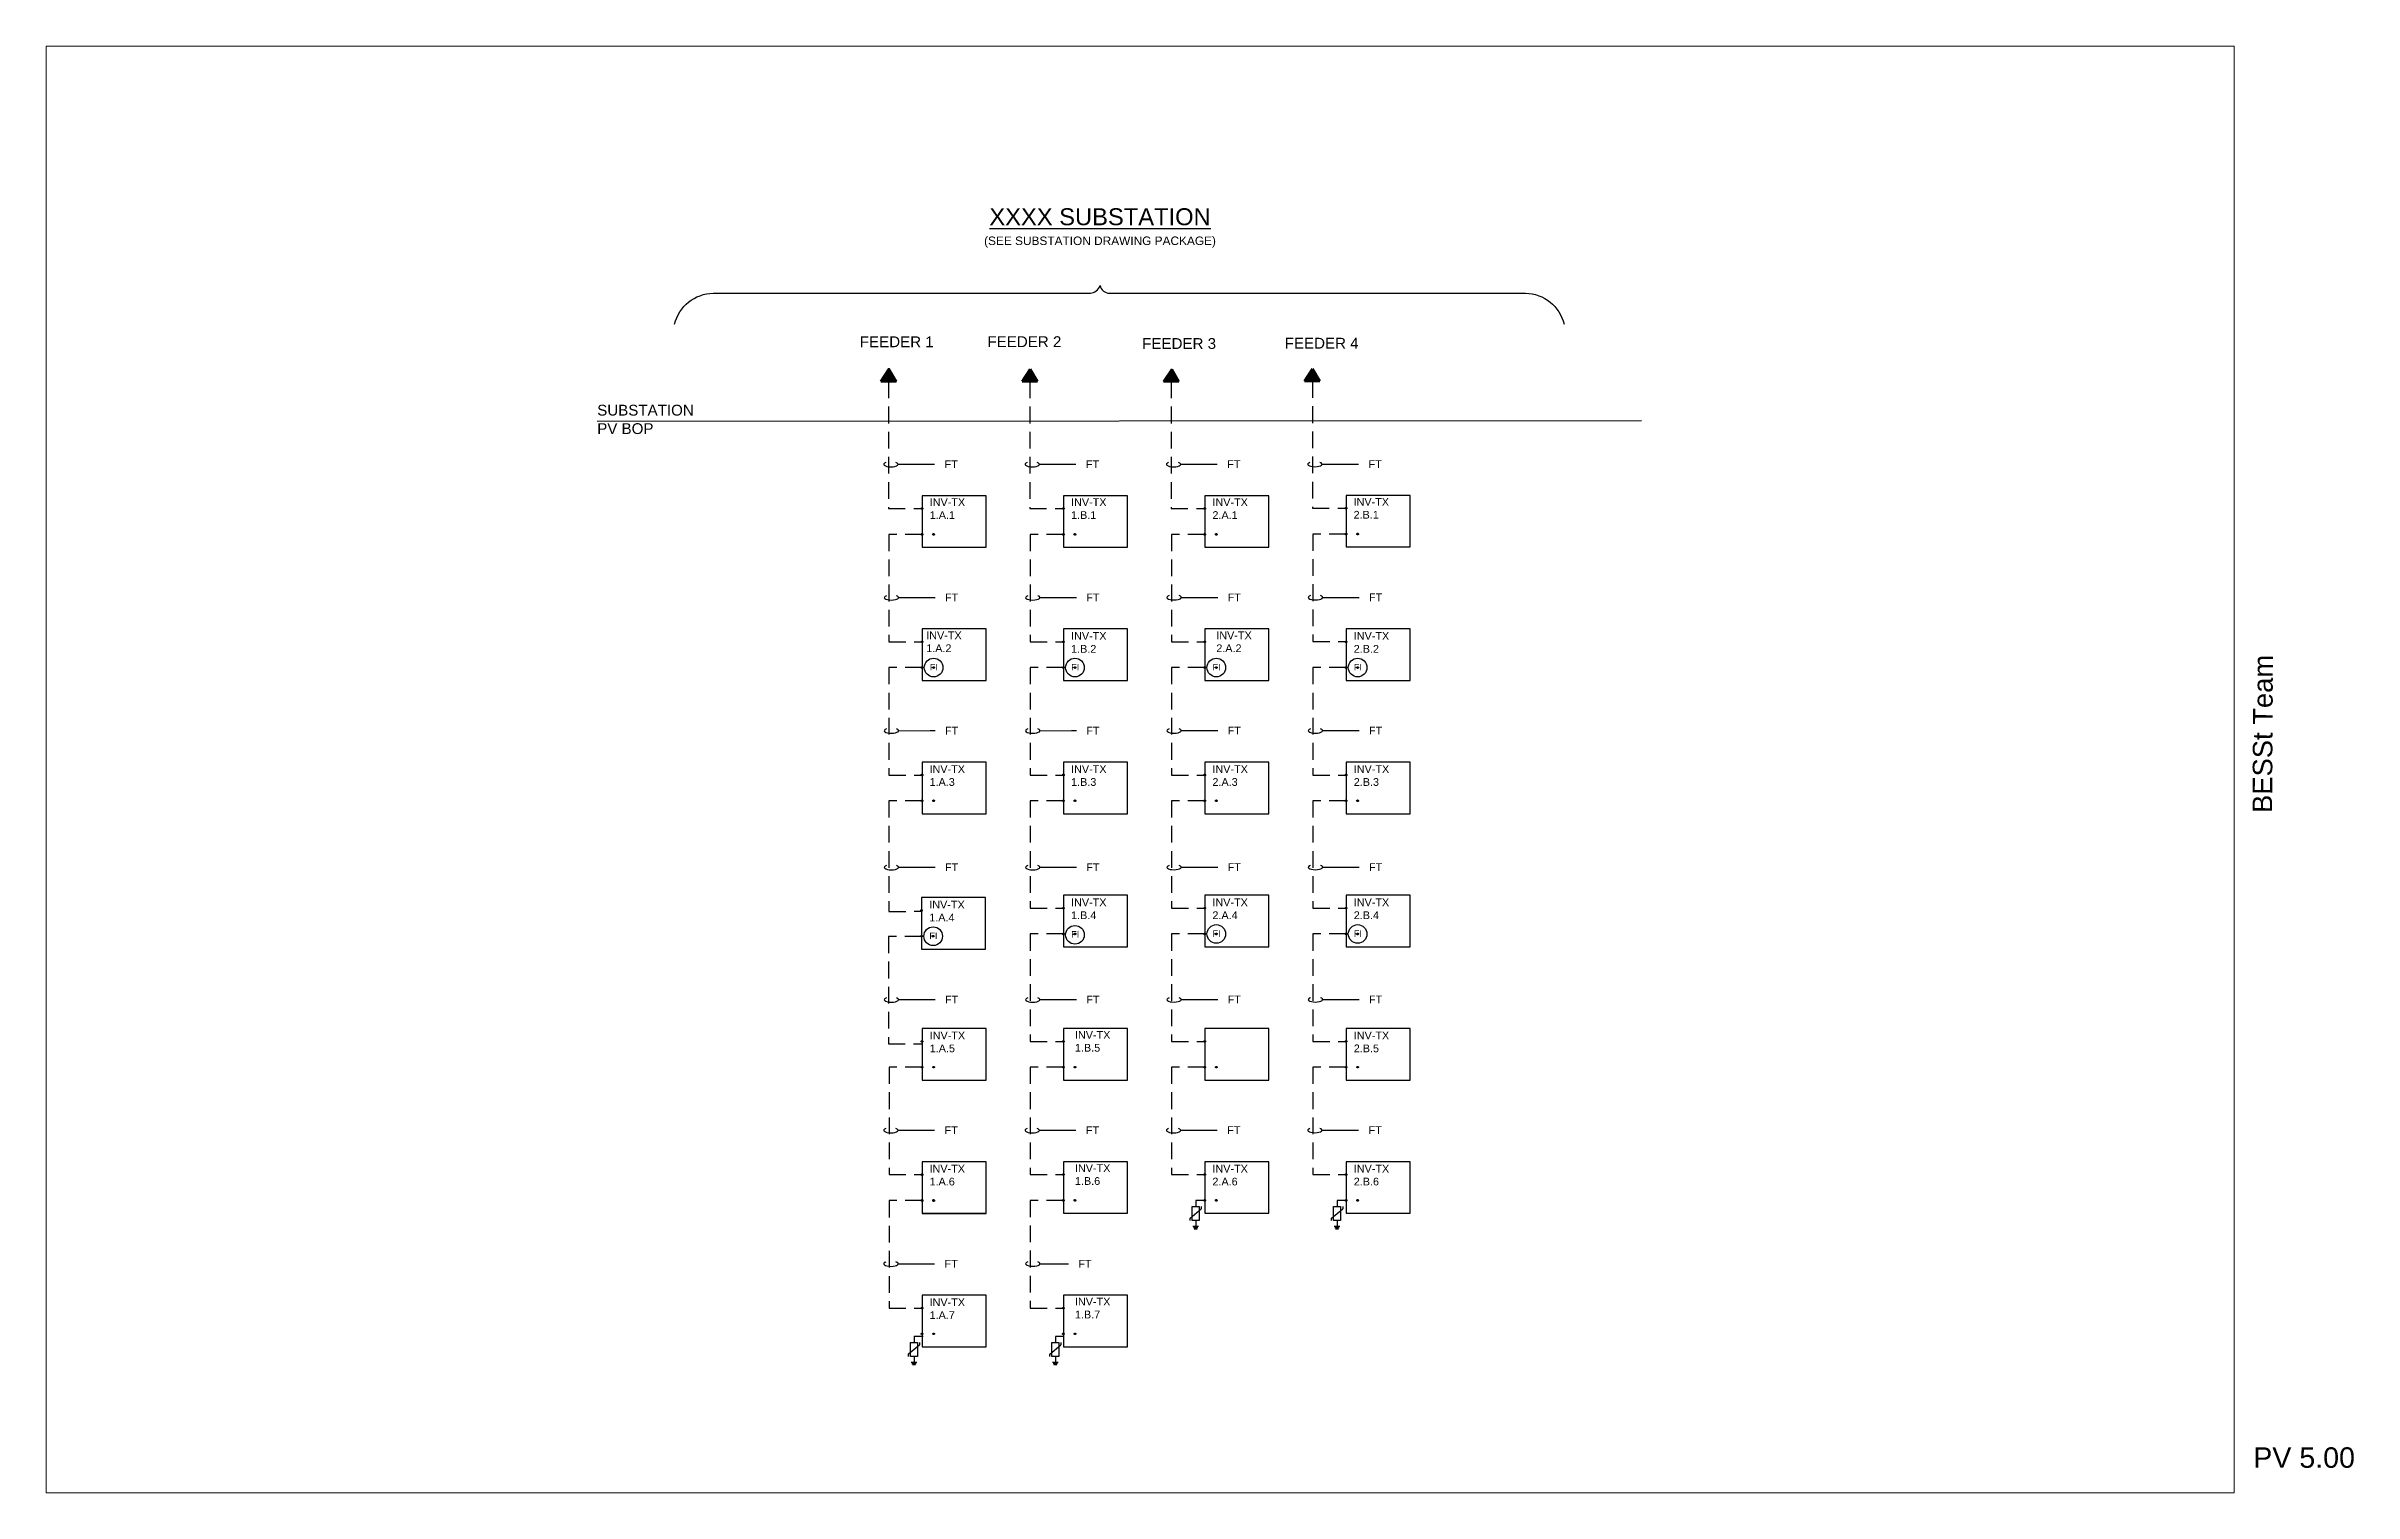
# Paper-space layout 'Layout1' of a CAD drawing. Extents: x -11 to 21.1, y -5.7 to 14.4.
# The model-space entities are those that its viewports show. They can reach past a viewport. Long polylines and large blocks are cut down to what shows.
import ezdxf
from ezdxf import colors
from ezdxf.entities.mleader import LeaderData, LeaderLine
from ezdxf.math import Vec2, Vec3

# ---------------------------------------------------------------- set-up
doc = ezdxf.new("R2010")
doc.units = 0
doc.header["$MEASUREMENT"] = 0
for name, pattern in [('DASHED2', [0.375, 0.25, -0.125]), ('HIDDEN', [0.375, 0.25, -0.125]), ('PHANTOM2', [1.25, 0.625, -0.125, 0.125, -0.125, 0.125, -0.125])]:
    doc.linetypes.add(name, pattern=pattern)
for name, color, linetype in [('E-1LIN', 4, 'Continuous'), ('E-1LIN-EQPM-ENCL', 7, 'PHANTOM2'), ('E-TXT', 7, 'Continuous'), ('G-ANNO-TEXT', 1, 'Continuous'), ('G-ANNO-TEXT-BOUNDARY', 253, 'Continuous'), ('PV-UG-MV-CABLE', 5, 'HIDDEN')]:
    doc.layers.add(name, color=color, linetype=linetype)
doc.layers.add('PV-PCS BOUNDARY', color=224, linetype='DASHED2', lineweight=90)
doc.styles.add('NEI-A', font='arial.ttf')

psp = doc.layouts.get("Layout1")

# ---------------------------------------------------------------- texts
at = {"layer": 'E-TXT', "insert": (19.643, 3.713), "char_height": 0.27201, "attachment_point": 1, "rotation": 89.7152, "style": 'NEI-A'}
psp.add_mtext_dynamic_manual_height_columns('\\pxt3;BESSt Team', width=2.49128, gutter_width=1.36, heights=[21.885], dxfattribs=at)
at = {"layer": 'E-TXT', "insert": (19.653, -5.099), "char_height": 0.2842, "attachment_point": 1, "style": 'NEI-A'}
psp.add_mtext_dynamic_manual_height_columns('PV 5.00', width=5.57229, gutter_width=1.421, heights=[0], dxfattribs=at)

msp = doc.modelspace()

# ---------------------------------------------------------------- texts
at = {"layer": 'G-ANNO-TEXT', "insert": (17.5, 26), "char_height": 0.2194025, "width": 5.9869238, "attachment_point": 2, "style": 'NEI-A', "bg_fill": 3, "box_fill_scale": 1.5, "bg_fill_color": 256, "bg_fill_transparency": 0}
msp.add_mtext('{\\LXXXX SUBSTATION \\P\\H0.5x;\\l(SEE SUBSTATION DRAWING PACKAGE)}', dxfattribs=at)
at = {"layer": 'G-ANNO-TEXT', "style": 'NEI-A'}
for s, width, gutter_width, heights, insert, char_height, attachment_point in [('FEEDER 1', 1.2730606, 0.76483, [0], (15.35, 24.27353), 0.139855, 6), ('FEEDER 2', 1.2242641, 0.76483, [0], (17, 24.275), 0.139855, 6), ('FEEDER 3', 1.26609, 0.76483, [0], (19, 24.25), 0.139855, 6), ('FEEDER 4', 1.2033548, 0.76483, [0], (20.84285, 24.25507), 0.139855, 6), ('INV-TX^J1.A.1', 0.4443953, 0.46715, [0], (15.29891, 22.11655), 0.1, 4), ('INV-TX^J1.B.1', 0.4443953, 0.46715, [0], (17.12606, 22.11655), 0.1, 4), ('INV-TX\\P2.A.1', 0.4350661, 0.46715, [0.36189], (18.9532, 22.11635), 0.1, 4), ('INV-TX^J2.B.1', 0.4443953, 0.46715, [0.29364], (20.77786, 22.12056), 0.1, 4), ('INV-TX^J1.A.2', 0.4443953, 0.46715, [0.49331], (15.25345, 20.39458), 0.1, 4), ('INV-TX^J1.B.2', 0.4443953, 0.46715, [0], (17.12603, 20.38704), 0.1, 4), ('INV-TX\\P2.A.2', 0.4350661, 0.46715, [0.36189], (19.0032, 20.39458), 0.1, 4), ('INV-TX^J2.B.2', 0.4443953, 0.46715, [0.36579], (20.78032, 20.38704), 0.1, 4), ('INV-TX\\P1.A.3', 0.4443953, 0.46715, [0], (15.29639, 18.66493), 0.1, 4), ('INV-TX^J1.B.3', 0.4443953, 0.46715, [0], (17.12603, 18.66493), 0.1, 4), ('INV-TX\\P2.A.3', 0.4443953, 0.46715, [0.32314], (18.95318, 18.66493), 0.1, 4), ('INV-TX^J2.B.3', 0.4443953, 0.46715, [0.34611], (20.78032, 18.66493), 0.1, 4), ('INV-TX^J1.A.4', 0.4443953, 0.46715, [0], (15.29277, 16.91344), 0.1, 4), ('INV-TX^J1.B.4', 0.4443953, 0.46715, [0], (17.12603, 16.94283), 0.1, 4), ('INV-TX\\P2.A.4', 0.4443953, 0.46715, [0.28279], (18.95318, 16.94283), 0.1, 4), ('INV-TX^J2.B.4', 0.4443953, 0.46715, [0.36651], (20.78032, 16.94283), 0.1, 4), ('INV-TX^J1.A.5', 0.4443953, 0.46715, [0], (15.29883, 15.22073), 0.1, 4), ('INV-TX\\P1.B.5', 0.4443953, 0.46715, [0], (17.17606, 15.22827), 0.1, 4), ('INV-TX^J2.B.5', 0.4443953, 0.46715, [0.43044], (20.78032, 15.22073), 0.1, 4), ('INV-TX^J1.A.6', 0.4443953, 0.46715, [0], (15.29636, 13.49863), 0.1, 4), ('INV-TX^J1.B.6', 0.4469455, 0.46715, [0.64933], (17.17606, 13.50617), 0.1, 4), ('INV-TX^J2.A.6', 0.4443953, 0.46715, [0.29982], (18.95318, 13.49863), 0.1, 4), ('INV-TX^J2.B.6', 0.4443953, 0.46715, [0.3753], (20.78032, 13.49863), 0.1, 4), ('INV-TX^J1.A.7', 0.4443953, 0.46715, [0], (15.29691, 11.77305), 0.1, 4), ('INV-TX^J1.B.7', 0.4443953, 0.46715, [0], (17.17606, 11.7806), 0.1, 4)]:
    msp.add_mtext_dynamic_manual_height_columns(s, width=width, gutter_width=gutter_width, heights=heights, dxfattribs=dict(at, insert=insert, char_height=char_height, attachment_point=attachment_point))
at = {"layer": 'G-ANNO-TEXT', "char_height": 0.139855, "width": 1.1711708, "attachment_point": 4, "style": 'NEI-A'}
for s, insert in [('SUBSTATION', (11, 23.38849)), ('PV BOP', (11, 23.15))]:
    msp.add_mtext(s, dxfattribs=dict(at, insert=insert))

# ---------------------------------------------------------------- blocks, each defined once
blk = doc.blocks.new('*U96')
at = {"linetype": 'Continuous'}
blk.add_lwpolyline([(0.828, 0.167), (0, 0.167), (0, -0.5), (0.828, -0.5)], close=True, dxfattribs=at)
at = {"layer": 'Defpoints', "linetype": 'DASHED2'}
for centre in [(0, 0), (0, -0.333), (0.15, -0.333)]:
    blk.add_circle(centre, 0.01, dxfattribs=at)
blk = doc.blocks.new('*U97')
at = {"linetype": 'Continuous'}
blk.add_lwpolyline([(0.828, 0.167), (0, 0.167), (0, -0.5), (0.828, -0.5)], close=True, dxfattribs=at)
at = {"layer": 'Defpoints', "linetype": 'DASHED2'}
for centre in [(0, 0), (0, -0.333), (0.15, -0.333)]:
    blk.add_circle(centre, 0.01, dxfattribs=at)
blk = doc.blocks.new('*U98')
at = {"linetype": 'Continuous'}
blk.add_lwpolyline([(0.828, 0.167), (0, 0.167), (0, -0.5), (0.828, -0.5)], close=True, dxfattribs=at)
at = {"layer": 'Defpoints', "linetype": 'DASHED2'}
for centre in [(0, 0), (0, -0.333), (0.15, -0.333)]:
    blk.add_circle(centre, 0.01, dxfattribs=at)
blk = doc.blocks.new('*U99')
at = {"linetype": 'Continuous'}
blk.add_lwpolyline([(0.828, 0.167), (0, 0.167), (0, -0.5), (0.828, -0.5)], close=True, dxfattribs=at)
at = {"layer": 'Defpoints', "linetype": 'DASHED2'}
for centre in [(0, 0), (0, -0.333), (0.15, -0.333)]:
    blk.add_circle(centre, 0.01, dxfattribs=at)
blk = doc.blocks.new('*U100')
at = {"linetype": 'Continuous'}
blk.add_lwpolyline([(0.828, 0.167), (0, 0.167), (0, -0.5), (0.828, -0.5)], close=True, dxfattribs=at)
at = {"layer": 'Defpoints', "linetype": 'DASHED2'}
for centre in [(0, 0), (0, -0.333), (0.15, -0.333)]:
    blk.add_circle(centre, 0.01, dxfattribs=at)
blk = doc.blocks.new('*U101')
at = {"linetype": 'Continuous'}
blk.add_lwpolyline([(0.828, 0.167), (0, 0.167), (0, -0.5), (0.828, -0.5)], close=True, dxfattribs=at)
at = {"layer": 'Defpoints', "linetype": 'DASHED2'}
for centre in [(0, 0), (0, -0.333), (0.15, -0.333)]:
    blk.add_circle(centre, 0.01, dxfattribs=at)
blk = doc.blocks.new('*U102')
at = {"linetype": 'Continuous'}
blk.add_lwpolyline([(0.828, 0.167), (0, 0.167), (0, -0.5), (0.828, -0.5)], close=True, dxfattribs=at)
at = {"layer": 'Defpoints', "linetype": 'DASHED2'}
for centre in [(0, 0), (0, -0.333), (0.15, -0.333)]:
    blk.add_circle(centre, 0.01, dxfattribs=at)
blk = doc.blocks.new('*U103')
at = {"linetype": 'Continuous'}
blk.add_lwpolyline([(0.828, 0.167), (0, 0.167), (0, -0.5), (0.828, -0.5)], close=True, dxfattribs=at)
at = {"layer": 'Defpoints', "linetype": 'DASHED2'}
for centre in [(0, 0), (0, -0.333), (0.15, -0.333)]:
    blk.add_circle(centre, 0.01, dxfattribs=at)
blk = doc.blocks.new('*U104')
at = {"linetype": 'Continuous'}
blk.add_lwpolyline([(0.828, 0.167), (0, 0.167), (0, -0.5), (0.828, -0.5)], close=True, dxfattribs=at)
at = {"layer": 'Defpoints', "linetype": 'DASHED2'}
for centre in [(0, 0), (0, -0.333), (0.15, -0.333)]:
    blk.add_circle(centre, 0.01, dxfattribs=at)
blk = doc.blocks.new('*U105')
at = {"linetype": 'Continuous'}
blk.add_lwpolyline([(0.828, 0.167), (0, 0.167), (0, -0.5), (0.828, -0.5)], close=True, dxfattribs=at)
at = {"layer": 'Defpoints', "linetype": 'DASHED2'}
for centre in [(0, 0), (0, -0.333), (0.15, -0.333)]:
    blk.add_circle(centre, 0.01, dxfattribs=at)
blk = doc.blocks.new('*U106')
at = {"linetype": 'Continuous'}
blk.add_lwpolyline([(0.828, 0.167), (0, 0.167), (0, -0.5), (0.828, -0.5)], close=True, dxfattribs=at)
at = {"layer": 'Defpoints', "linetype": 'DASHED2'}
for centre in [(0, 0), (0, -0.333), (0.15, -0.333)]:
    blk.add_circle(centre, 0.01, dxfattribs=at)
blk = doc.blocks.new('*U107')
at = {"linetype": 'Continuous'}
blk.add_lwpolyline([(0.828, 0.167), (0, 0.167), (0, -0.5), (0.828, -0.5)], close=True, dxfattribs=at)
at = {"layer": 'Defpoints', "linetype": 'DASHED2'}
for centre in [(0, 0), (0, -0.333), (0.15, -0.333)]:
    blk.add_circle(centre, 0.01, dxfattribs=at)
blk = doc.blocks.new('*U108')
at = {"linetype": 'Continuous'}
blk.add_lwpolyline([(0.828, 0.167), (0, 0.167), (0, -0.5), (0.828, -0.5)], close=True, dxfattribs=at)
at = {"layer": 'Defpoints', "linetype": 'DASHED2'}
for centre in [(0, 0), (0, -0.333), (0.15, -0.333)]:
    blk.add_circle(centre, 0.01, dxfattribs=at)
blk = doc.blocks.new('*U109')
at = {"linetype": 'Continuous'}
blk.add_lwpolyline([(0.828, 0.167), (0, 0.167), (0, -0.5), (0.828, -0.5)], close=True, dxfattribs=at)
at = {"layer": 'Defpoints', "linetype": 'DASHED2'}
for centre in [(0, 0), (0, -0.333), (0.15, -0.333)]:
    blk.add_circle(centre, 0.01, dxfattribs=at)
blk = doc.blocks.new('*U110')
at = {"linetype": 'Continuous'}
blk.add_lwpolyline([(0.828, 0.167), (0, 0.167), (0, -0.5), (0.828, -0.5)], close=True, dxfattribs=at)
at = {"layer": 'Defpoints', "linetype": 'DASHED2'}
for centre in [(0, 0), (0, -0.333), (0.15, -0.333)]:
    blk.add_circle(centre, 0.01, dxfattribs=at)
blk = doc.blocks.new('*U111')
at = {"linetype": 'Continuous'}
blk.add_lwpolyline([(0.828, 0.167), (0, 0.167), (0, -0.5), (0.828, -0.5)], close=True, dxfattribs=at)
at = {"layer": 'Defpoints', "linetype": 'DASHED2'}
for centre in [(0, 0), (0, -0.333), (0.15, -0.333)]:
    blk.add_circle(centre, 0.01, dxfattribs=at)
blk = doc.blocks.new('*U112')
at = {"linetype": 'Continuous'}
blk.add_lwpolyline([(0.828, 0.167), (0, 0.167), (0, -0.5), (0.828, -0.5)], close=True, dxfattribs=at)
at = {"layer": 'Defpoints', "linetype": 'DASHED2'}
for centre in [(0, 0), (0, -0.333), (0.15, -0.333)]:
    blk.add_circle(centre, 0.01, dxfattribs=at)
blk = doc.blocks.new('*U113')
at = {"linetype": 'Continuous'}
blk.add_lwpolyline([(0.828, 0.167), (0, 0.167), (0, -0.5), (0.828, -0.5)], close=True, dxfattribs=at)
at = {"layer": 'Defpoints', "linetype": 'DASHED2'}
for centre in [(0, 0), (0, -0.333), (0.15, -0.333)]:
    blk.add_circle(centre, 0.01, dxfattribs=at)
blk = doc.blocks.new('*U114')
at = {"linetype": 'Continuous'}
blk.add_lwpolyline([(0.828, 0.167), (0, 0.167), (0, -0.5), (0.828, -0.5)], close=True, dxfattribs=at)
at = {"layer": 'Defpoints', "linetype": 'DASHED2'}
for centre in [(0, 0), (0, -0.333), (0.15, -0.333)]:
    blk.add_circle(centre, 0.01, dxfattribs=at)
blk = doc.blocks.new('*U115')
at = {"linetype": 'Continuous'}
blk.add_lwpolyline([(0.828, 0.167), (0, 0.167), (0, -0.5), (0.828, -0.5)], close=True, dxfattribs=at)
at = {"layer": 'Defpoints', "linetype": 'DASHED2'}
for centre in [(0, 0), (0, -0.333), (0.15, -0.333)]:
    blk.add_circle(centre, 0.01, dxfattribs=at)
blk = doc.blocks.new('*U116')
at = {"linetype": 'Continuous'}
blk.add_lwpolyline([(0.828, 0.167), (0, 0.167), (0, -0.5), (0.828, -0.5)], close=True, dxfattribs=at)
at = {"layer": 'Defpoints', "linetype": 'DASHED2'}
for centre in [(0, 0), (0, -0.333), (0.15, -0.333)]:
    blk.add_circle(centre, 0.01, dxfattribs=at)
blk = doc.blocks.new('*U117')
at = {"linetype": 'Continuous'}
blk.add_lwpolyline([(0.828, 0.167), (0, 0.167), (0, -0.5), (0.828, -0.5)], close=True, dxfattribs=at)
at = {"layer": 'Defpoints', "linetype": 'DASHED2'}
for centre in [(0, 0), (0, -0.333), (0.15, -0.333)]:
    blk.add_circle(centre, 0.01, dxfattribs=at)
blk = doc.blocks.new('ARROW')
h = blk.add_hatch()
h.set_pattern_fill('ANSI31', color=256)
h.paths.add_polyline_path([(0, 0), (-0.074, -0.114), (0.066, -0.114)])
h = blk.add_hatch(color=256)
h.dxf.hatch_style = 1
h.paths.add_polyline_path([(0, 0), (-0.074, -0.114), (0.066, -0.114)])
blk.add_lwpolyline([(0, 0), (-0.074, -0.114), (0.066, -0.114), (0, 0)], close=True)
blk = doc.blocks.new('FAULT INDICATOR')
at = {"layer": 'E-1LIN'}
blk.add_circle((0, 0), 0.141, dxfattribs=at)
at = {"layer": 'E-1LIN', "insert": (-0.058, 0.056), "char_height": 0.1, "attachment_point": 1, "style": 'NEI-A'}
blk.add_mtext_dynamic_manual_height_columns('FI', width=0.49016, gutter_width=0.547, heights=[0], dxfattribs=at)
blk = doc.blocks.new('Equipment Callout Arrowhead .75')
at = {"color": 0}
blk.add_ellipse((-0.25, 0), major_axis=(0.743, 0), ratio=0.350959, start_param=-0.80282, end_param=3.944413, dxfattribs=at)
blk = doc.blocks.new('*U94')
at = {"linetype": 'Continuous'}
blk.add_lwpolyline([(0.828, 0.167), (0, 0.167), (0, -0.5), (0.828, -0.5)], close=True, dxfattribs=at)
at = {"layer": 'Defpoints', "linetype": 'DASHED2'}
for centre in [(0, 0), (0, -0.333), (0.15, -0.333)]:
    blk.add_circle(centre, 0.01, dxfattribs=at)
blk = doc.blocks.new('*U95')
at = {"linetype": 'Continuous'}
blk.add_lwpolyline([(0.828, 0.167), (0, 0.167), (0, -0.5), (0.828, -0.5)], close=True, dxfattribs=at)
at = {"layer": 'Defpoints', "linetype": 'DASHED2'}
for centre in [(0, 0), (0, -0.333), (0.15, -0.333)]:
    blk.add_circle(centre, 0.01, dxfattribs=at)
blk = doc.blocks.new('A$Cc326a1cc')
for p, q in [((-0.486, 0.026), (-0.486, -0.024)), ((-0.466, 0.037), (-0.466, -0.037)), ((-0.444, 0.049), (-0.444, -0.049)), ((-0.346, 0), (-0.444, 0))]:
    blk.add_line(p, q)
for points in [[(-0.346, 0.096), (-0.304, 0.096)], [(-0.304, 0.096), (-0.147, -0.096)], [(0, 0), (-0.106, 0)], [(-0.106, -0.096), (-0.147, -0.096)]]:
    blk.add_lwpolyline(points)
blk.add_lwpolyline([(-0.106, 0.06), (-0.106, -0.06), (-0.346, -0.06), (-0.346, 0.06)], close=True)
blk = doc.blocks.new('*U122')
at = {"linetype": 'Continuous'}
blk.add_lwpolyline([(0.828, 0.167), (0, 0.167), (0, -0.5), (0.828, -0.5)], close=True, dxfattribs=at)
at = {"layer": 'Defpoints', "linetype": 'DASHED2'}
for centre in [(0, 0), (0, -0.333), (0.15, -0.333)]:
    blk.add_circle(centre, 0.01, dxfattribs=at)
blk = doc.blocks.new('*U123')
at = {"linetype": 'Continuous'}
blk.add_lwpolyline([(0.828, 0.167), (0, 0.167), (0, -0.5), (0.828, -0.5)], close=True, dxfattribs=at)
at = {"layer": 'Defpoints', "linetype": 'DASHED2'}
for centre in [(0, 0), (0, -0.333), (0.15, -0.333)]:
    blk.add_circle(centre, 0.01, dxfattribs=at)
blk = doc.blocks.new('*U128')
at = {"linetype": 'Continuous'}
blk.add_lwpolyline([(0.828, 0.167), (0, 0.167), (0, -0.5), (0.828, -0.5)], close=True, dxfattribs=at)
at = {"layer": 'Defpoints', "linetype": 'DASHED2'}
for centre in [(0, 0), (0, -0.333), (0.15, -0.333)]:
    blk.add_circle(centre, 0.01, dxfattribs=at)

# ---------------------------------------------------------------- linework, layer by layer
at = {"layer": 'E-1LIN'}
for points in [[(18.8532, 13.17302), (18.73731, 13.17301)], [(20.68035, 13.17302), (20.56446, 13.17301)], [(15.09613, 11.41592), (15.21203, 11.41591)], [(16.92278, 11.41592), (17.03868, 11.41591)]]:
    msp.add_lwpolyline(points, dxfattribs=at)
at = {"layer": 'G-ANNO-TEXT', "flags": 128}
msp.add_lwpolyline([(12, 24.5, -0.34013908), (12.5, 24.90178), (17.375, 24.90178, 0.28551326), (17.5, 25, 0.34210689), (17.62164, 24.90178), (23, 24.90178, -0.34013908), (23.5, 24.5)], format="xyb", dxfattribs=at)
at = {"layer": 'G-ANNO-TEXT-BOUNDARY', "flags": 128}
msp.add_lwpolyline([(24.5, 23.25189), (11, 23.24447)], dxfattribs=at)
at = {"layer": 'PV-UG-MV-CABLE'}
for points in [[(14.76587, 23.7601), (14.76633, 22.11668), (15.19891, 22.11668)], [(16.59301, 23.7601), (16.59347, 22.11668), (17.02606, 22.11668)], [(18.42016, 23.7601), (18.42062, 22.11668), (18.8532, 22.11668)], [(20.24731, 23.76431), (20.24777, 22.1209), (20.68035, 22.1209)], [(15.19891, 21.78353), (14.77177, 21.78353), (14.77177, 20.39458), (15.19888, 20.39458)], [(17.02606, 21.78353), (16.59892, 21.78353), (16.59892, 20.39458), (17.02603, 20.39458)], [(18.8532, 21.78353), (18.42607, 21.78353), (18.42607, 20.39458), (18.85318, 20.39458)], [(20.68035, 21.78775), (20.25321, 21.78775), (20.25321, 20.39879), (20.68032, 20.39879)], [(15.19891, 20.06143), (14.77177, 20.06143), (14.77177, 18.67248), (15.19888, 18.67248)], [(17.02606, 20.06143), (16.59892, 20.06143), (16.59892, 18.67248), (17.02603, 18.67248)], [(18.8532, 20.06143), (18.42607, 20.06143), (18.42607, 18.67248), (18.85318, 18.67248)], [(20.68035, 20.06143), (20.25321, 20.06143), (20.25321, 18.67248), (20.68032, 18.67248)], [(15.19888, 18.33933), (14.77175, 18.33933), (14.77175, 16.90678), (15.1928, 16.91098)], [(17.02606, 18.33933), (16.59892, 18.33933), (16.59892, 16.95037), (17.02603, 16.95037)], [(18.8532, 18.33933), (18.42607, 18.33933), (18.42607, 16.95037), (18.85318, 16.95037)], [(20.68035, 18.33933), (20.25321, 18.33933), (20.25321, 16.95037), (20.68032, 16.95037)], [(15.19245, 16.58486), (14.76532, 16.58486), (14.76532, 15.19591), (15.19243, 15.19591)], [(17.02606, 16.61722), (16.59892, 16.61722), (16.59892, 15.22827), (17.02603, 15.22827)], [(18.8532, 16.61722), (18.42607, 16.61722), (18.42607, 15.22827), (18.85318, 15.22827)], [(20.68035, 16.61722), (20.25321, 16.61722), (20.25321, 15.22827), (20.68032, 15.22827)], [(15.19886, 14.89512), (14.77358, 14.89512), (14.77358, 13.50617), (15.19886, 13.50617)], [(17.02606, 14.89512), (16.59892, 14.89512), (16.59892, 13.50617), (17.02603, 13.50617)], [(18.8532, 14.89512), (18.42607, 14.89512), (18.42607, 13.50617), (18.85318, 13.50617)], [(20.68035, 14.89512), (20.25321, 14.89512), (20.25321, 13.50617), (20.68032, 13.50617)], [(15.19941, 13.16955), (14.77413, 13.16955), (14.77413, 11.7806), (15.19941, 11.7806)], [(17.02606, 13.17302), (16.59892, 13.17302), (16.59892, 11.7806), (17.02606, 11.7806)]]:
    msp.add_lwpolyline(points, dxfattribs=at)

# ---------------------------------------------------------------- block references
at = {"xscale": 0.8542186844683534, "yscale": 0.8542186844683534, "zscale": 0.8542186844683534}
for p in [(15.34888, 20.06143), (17.17606, 20.06143), (19.0032, 20.06143), (20.83035, 20.06143), (15.3428, 16.58783), (17.17603, 16.60619), (19.0032, 16.61722), (20.83035, 16.61722)]:
    msp.add_blockref('FAULT INDICATOR', p, dxfattribs=at)
at = {"layer": 'E-1LIN', "xscale": 0.7534336403886895, "yscale": 0.7534336403886895, "zscale": 0.7534336403886895, "rotation": 90}
for p in [(18.73731, 13.17301), (20.56446, 13.17301), (15.09613, 11.41592), (16.92278, 11.41524)]:
    msp.add_blockref('A$Cc326a1cc', p, dxfattribs=at)
at = {"layer": 'E-1LIN-EQPM-ENCL'}
for name, p in [('*U94', (15.19891, 22.11668)), ('*U107', (17.02606, 22.11668)), ('*U101', (18.8532, 22.11668)), ('*U96', (20.68035, 22.1209)), ('*U113', (15.19888, 20.39458)), ('*U108', (17.02606, 20.39458)), ('*U102', (18.8532, 20.39458)), ('*U97', (20.68035, 20.39458)), ('*U114', (15.19888, 18.67248)), ('*U109', (17.02606, 18.67248)), ('*U103', (18.8532, 18.67248)), ('*U95', (20.68035, 18.67248)), ('*U117', (15.1928, 16.92098)), ('*U110', (17.02606, 16.95037)), ('*U104', (18.8532, 16.95037)), ('*U98', (20.68035, 16.95037)), ('*U115', (15.19886, 15.22827)), ('*U111', (17.02606, 15.22827)), ('*U105', (18.8532, 15.22827)), ('*U99', (20.68035, 15.22827)), ('*U116', (15.19886, 13.50617)), ('*U122', (15.19941, 13.5027)), ('*U112', (17.02606, 13.50617)), ('*U106', (18.8532, 13.50617)), ('*U100', (20.68035, 13.50617)), ('*U123', (15.19941, 11.7806)), ('*U128', (17.02606, 11.7806))]:
    msp.add_blockref(name, p, dxfattribs=at)
at = {"layer": 'PV-PCS BOUNDARY', "xscale": 1.39854621569094, "yscale": 1.39854621569094, "zscale": 1.39854621569094}
for p in [(14.77197, 23.91966), (16.59911, 23.91966), (18.42626, 23.91966), (20.24731, 23.92388)]:
    msp.add_blockref('ARROW', p, dxfattribs=at)

msp.set_redraw_order([(e.dxf.handle, doc.entitydb.next_handle()) for e in msp.query("TEXT MTEXT ATTDEF DIMENSION ARC_DIMENSION")])  # texts and dimensions are drawn at this point

# ---------------------------------------------------------------- leaders
at = {"layer": 'G-ANNO-TEXT'}
ml = msp.add_multileader_mtext('Standard', dxfattribs=at)
ml.set_content(' FT', color=256, style='NEI-A')
ml.set_leader_properties()
ml.set_arrow_properties(name='Equipment Callout Arrowhead .75')
ml.build(insert=Vec2(0, 0))
ml.multileader.update_dxf_attribs({"dogleg_length": 0.0625, "arrow_head_size": 0.125})
ctx = ml.context
ctx.base_point, ctx.char_height, ctx.arrow_head_size, ctx.landing_gap_size, ctx.plane_origin = Vec3(15.36141, 22.69013), 0.1, 0.125, 0.09, Vec3(14.76275, 21.39109)
notes = []
notes.append((ctx, [(0, (1, 1, 0), (15.29891, 22.69013), (1, 0), 0.0625, [(0, [(14.76608, 22.68887)], 0, [])])]))
ctx.mtext.insert, ctx.mtext.width, ctx.mtext.flow_direction = Vec3(15.45141, 22.74013), 1, 5
ml = msp.add_multileader_mtext('Standard', dxfattribs=at)
ml.set_content(' FT', color=256, style='NEI-A')
ml.set_leader_properties()
ml.set_arrow_properties(name='Equipment Callout Arrowhead .75')
ml.build(insert=Vec2(0, 0))
ml.multileader.update_dxf_attribs({"dogleg_length": 0.0625, "arrow_head_size": 0.125})
ctx = ml.context
ctx.base_point, ctx.char_height, ctx.arrow_head_size, ctx.landing_gap_size, ctx.plane_origin = Vec3(17.18856, 22.69013), 0.1, 0.125, 0.09, Vec3(16.5899, 21.39109)
notes.append((ctx, [(0, (1, 1, 0), (17.12606, 22.69013), (1, 0), 0.0625, [(0, [(16.59323, 22.68887)], 0, [])])]))
ctx.mtext.insert, ctx.mtext.width, ctx.mtext.flow_direction = Vec3(17.27856, 22.74013), 1, 5
ml = msp.add_multileader_mtext('Standard', dxfattribs=at)
ml.set_content(' FT', color=256, style='NEI-A')
ml.set_leader_properties()
ml.set_arrow_properties(name='Equipment Callout Arrowhead .75')
ml.build(insert=Vec2(0, 0))
ml.multileader.update_dxf_attribs({"dogleg_length": 0.0625, "arrow_head_size": 0.125})
ctx = ml.context
ctx.base_point, ctx.char_height, ctx.arrow_head_size, ctx.landing_gap_size, ctx.plane_origin = Vec3(19.0157, 22.69115), 0.1, 0.125, 0.09, Vec3(18.41704, 21.39211)
notes.append((ctx, [(0, (1, 1, 0), (18.9532, 22.69115), (1, 0), 0.0625, [(0, [(18.42037, 22.68989)], 0, [])])]))
ctx.mtext.insert, ctx.mtext.width, ctx.mtext.flow_direction = Vec3(19.1057, 22.74115), 1, 5
ml = msp.add_multileader_mtext('Standard', dxfattribs=at)
ml.set_content(' FT', color=256, style='NEI-A')
ml.set_leader_properties()
ml.set_arrow_properties(name='Equipment Callout Arrowhead .75')
ml.build(insert=Vec2(0, 0))
ml.multileader.update_dxf_attribs({"dogleg_length": 0.0625, "arrow_head_size": 0.125})
ctx = ml.context
ctx.base_point, ctx.char_height, ctx.arrow_head_size, ctx.landing_gap_size, ctx.plane_origin = Vec3(20.84285, 22.69166), 0.1, 0.125, 0.09, Vec3(20.24419, 21.39262)
notes.append((ctx, [(0, (1, 1, 0), (20.78035, 22.69166), (1, 0), 0.0625, [(0, [(20.24752, 22.6904)], 0, [])])]))
ctx.mtext.insert, ctx.mtext.width, ctx.mtext.flow_direction = Vec3(20.93285, 22.74166), 1, 5
ml = msp.add_multileader_mtext('Standard', dxfattribs=at)
ml.set_content(' FT', color=256, style='NEI-A')
ml.set_leader_properties()
ml.set_arrow_properties(name='Equipment Callout Arrowhead .75')
ml.build(insert=Vec2(0, 0))
ml.multileader.update_dxf_attribs({"dogleg_length": 0.0625, "arrow_head_size": 0.125})
ctx = ml.context
ctx.base_point, ctx.char_height, ctx.arrow_head_size, ctx.landing_gap_size, ctx.plane_origin = Vec3(15.36686, 20.96802), 0.1, 0.125, 0.09, Vec3(14.7682, 19.66899)
notes.append((ctx, [(0, (1, 1, 0), (15.30436, 20.96802), (1, 0), 0.0625, [(0, [(14.77153, 20.96676)], 0, [])])]))
ctx.mtext.insert, ctx.mtext.width, ctx.mtext.flow_direction = Vec3(15.45686, 21.01802), 1, 5
ml = msp.add_multileader_mtext('Standard', dxfattribs=at)
ml.set_content(' FT', color=256, style='NEI-A')
ml.set_leader_properties()
ml.set_arrow_properties(name='Equipment Callout Arrowhead .75')
ml.build(insert=Vec2(0, 0))
ml.multileader.update_dxf_attribs({"dogleg_length": 0.0625, "arrow_head_size": 0.125})
ctx = ml.context
ctx.base_point, ctx.char_height, ctx.arrow_head_size, ctx.landing_gap_size, ctx.plane_origin = Vec3(17.194, 20.96802), 0.1, 0.125, 0.09, Vec3(16.59534, 19.66899)
notes.append((ctx, [(0, (1, 1, 0), (17.1315, 20.96802), (1, 0), 0.0625, [(0, [(16.59867, 20.96676)], 0, [])])]))
ctx.mtext.insert, ctx.mtext.width, ctx.mtext.flow_direction = Vec3(17.284, 21.01802), 1, 5
ml = msp.add_multileader_mtext('Standard', dxfattribs=at)
ml.set_content(' FT', color=256, style='NEI-A')
ml.set_leader_properties()
ml.set_arrow_properties(name='Equipment Callout Arrowhead .75')
ml.build(insert=Vec2(0, 0))
ml.multileader.update_dxf_attribs({"dogleg_length": 0.0625, "arrow_head_size": 0.125})
ctx = ml.context
ctx.base_point, ctx.char_height, ctx.arrow_head_size, ctx.landing_gap_size, ctx.plane_origin = Vec3(19.02115, 20.96905), 0.1, 0.125, 0.09, Vec3(18.42249, 19.67001)
notes.append((ctx, [(0, (1, 1, 0), (18.95865, 20.96905), (1, 0), 0.0625, [(0, [(18.42582, 20.96779)], 0, [])])]))
ctx.mtext.insert, ctx.mtext.width, ctx.mtext.flow_direction = Vec3(19.11115, 21.01905), 1, 5
ml = msp.add_multileader_mtext('Standard', dxfattribs=at)
ml.set_content(' FT', color=256, style='NEI-A')
ml.set_leader_properties()
ml.set_arrow_properties(name='Equipment Callout Arrowhead .75')
ml.build(insert=Vec2(0, 0))
ml.multileader.update_dxf_attribs({"dogleg_length": 0.0625, "arrow_head_size": 0.125})
ctx = ml.context
ctx.base_point, ctx.char_height, ctx.arrow_head_size, ctx.landing_gap_size, ctx.plane_origin = Vec3(20.8483, 20.96956), 0.1, 0.125, 0.09, Vec3(20.24964, 19.67052)
notes.append((ctx, [(0, (1, 1, 0), (20.7858, 20.96956), (1, 0), 0.0625, [(0, [(20.25297, 20.9683)], 0, [])])]))
ctx.mtext.insert, ctx.mtext.width, ctx.mtext.flow_direction = Vec3(20.9383, 21.01956), 1, 5
ml = msp.add_multileader_mtext('Standard', dxfattribs=at)
ml.set_content(' FT', color=256, style='NEI-A')
ml.set_leader_properties()
ml.set_arrow_properties(name='Equipment Callout Arrowhead .75')
ml.build(insert=Vec2(0, 0))
ml.multileader.update_dxf_attribs({"dogleg_length": 0.0625, "arrow_head_size": 0.125})
ctx = ml.context
ctx.base_point, ctx.char_height, ctx.arrow_head_size, ctx.landing_gap_size, ctx.plane_origin = Vec3(15.36686, 19.24592), 0.1, 0.125, 0.09, Vec3(14.7682, 17.94688)
notes.append((ctx, [(0, (1, 1, 0), (15.30436, 19.24592), (1, 0), 0.0625, [(0, [(14.77153, 19.24466)], 0, [])])]))
ctx.mtext.insert, ctx.mtext.width, ctx.mtext.flow_direction = Vec3(15.45686, 19.29592), 1, 5
ml = msp.add_multileader_mtext('Standard', dxfattribs=at)
ml.set_content(' FT', color=256, style='NEI-A')
ml.set_leader_properties()
ml.set_arrow_properties(name='Equipment Callout Arrowhead .75')
ml.build(insert=Vec2(0, 0))
ml.multileader.update_dxf_attribs({"dogleg_length": 0.0625, "arrow_head_size": 0.125})
ctx = ml.context
ctx.base_point, ctx.char_height, ctx.arrow_head_size, ctx.landing_gap_size, ctx.plane_origin = Vec3(17.194, 19.24592), 0.1, 0.125, 0.09, Vec3(16.59534, 17.94688)
notes.append((ctx, [(0, (1, 1, 0), (17.1315, 19.24592), (1, 0), 0.0625, [(0, [(16.59867, 19.24466)], 0, [])])]))
ctx.mtext.insert, ctx.mtext.width, ctx.mtext.flow_direction = Vec3(17.284, 19.29592), 1, 5
ml = msp.add_multileader_mtext('Standard', dxfattribs=at)
ml.set_content(' FT', color=256, style='NEI-A')
ml.set_leader_properties()
ml.set_arrow_properties(name='Equipment Callout Arrowhead .75')
ml.build(insert=Vec2(0, 0))
ml.multileader.update_dxf_attribs({"dogleg_length": 0.0625, "arrow_head_size": 0.125})
ctx = ml.context
ctx.base_point, ctx.char_height, ctx.arrow_head_size, ctx.landing_gap_size, ctx.plane_origin = Vec3(19.02115, 19.24694), 0.1, 0.125, 0.09, Vec3(18.42249, 17.9479)
notes.append((ctx, [(0, (1, 1, 0), (18.95865, 19.24694), (1, 0), 0.0625, [(0, [(18.42582, 19.24568)], 0, [])])]))
ctx.mtext.insert, ctx.mtext.width, ctx.mtext.flow_direction = Vec3(19.11115, 19.29694), 1, 5
ml = msp.add_multileader_mtext('Standard', dxfattribs=at)
ml.set_content(' FT', color=256, style='NEI-A')
ml.set_leader_properties()
ml.set_arrow_properties(name='Equipment Callout Arrowhead .75')
ml.build(insert=Vec2(0, 0))
ml.multileader.update_dxf_attribs({"dogleg_length": 0.0625, "arrow_head_size": 0.125})
ctx = ml.context
ctx.base_point, ctx.char_height, ctx.arrow_head_size, ctx.landing_gap_size, ctx.plane_origin = Vec3(20.8483, 19.24745), 0.1, 0.125, 0.09, Vec3(20.24964, 17.94841)
notes.append((ctx, [(0, (1, 1, 0), (20.7858, 19.24745), (1, 0), 0.0625, [(0, [(20.25297, 19.24619)], 0, [])])]))
ctx.mtext.insert, ctx.mtext.width, ctx.mtext.flow_direction = Vec3(20.9383, 19.29745), 1, 5
ml = msp.add_multileader_mtext('Standard', dxfattribs=at)
ml.set_content(' FT', color=256, style='NEI-A')
ml.set_leader_properties()
ml.set_arrow_properties(name='Equipment Callout Arrowhead .75')
ml.build(insert=Vec2(0, 0))
ml.multileader.update_dxf_attribs({"dogleg_length": 0.0625, "arrow_head_size": 0.125})
ctx = ml.context
ctx.base_point, ctx.char_height, ctx.arrow_head_size, ctx.landing_gap_size, ctx.plane_origin = Vec3(15.36683, 17.48022), 0.1, 0.125, 0.09, Vec3(14.76817, 16.18118)
notes.append((ctx, [(0, (1, 1, 0), (15.30433, 17.48022), (1, 0), 0.0625, [(0, [(14.7715, 17.47896)], 0, [])])]))
ctx.mtext.insert, ctx.mtext.width, ctx.mtext.flow_direction = Vec3(15.45683, 17.53022), 1, 5
ml = msp.add_multileader_mtext('Standard', dxfattribs=at)
ml.set_content(' FT', color=256, style='NEI-A')
ml.set_leader_properties()
ml.set_arrow_properties(name='Equipment Callout Arrowhead .75')
ml.build(insert=Vec2(0, 0))
ml.multileader.update_dxf_attribs({"dogleg_length": 0.0625, "arrow_head_size": 0.125})
ctx = ml.context
ctx.base_point, ctx.char_height, ctx.arrow_head_size, ctx.landing_gap_size, ctx.plane_origin = Vec3(17.19398, 17.48022), 0.1, 0.125, 0.09, Vec3(16.59532, 16.18118)
notes.append((ctx, [(0, (1, 1, 0), (17.13148, 17.48022), (1, 0), 0.0625, [(0, [(16.59865, 17.47896)], 0, [])])]))
ctx.mtext.insert, ctx.mtext.width, ctx.mtext.flow_direction = Vec3(17.28398, 17.53022), 1, 5
ml = msp.add_multileader_mtext('Standard', dxfattribs=at)
ml.set_content(' FT', color=256, style='NEI-A')
ml.set_leader_properties()
ml.set_arrow_properties(name='Equipment Callout Arrowhead .75')
ml.build(insert=Vec2(0, 0))
ml.multileader.update_dxf_attribs({"dogleg_length": 0.0625, "arrow_head_size": 0.125})
ctx = ml.context
ctx.base_point, ctx.char_height, ctx.arrow_head_size, ctx.landing_gap_size, ctx.plane_origin = Vec3(19.02112, 17.48124), 0.1, 0.125, 0.09, Vec3(18.42246, 16.18221)
notes.append((ctx, [(0, (1, 1, 0), (18.95862, 17.48124), (1, 0), 0.0625, [(0, [(18.42579, 17.47998)], 0, [])])]))
ctx.mtext.insert, ctx.mtext.width, ctx.mtext.flow_direction = Vec3(19.11112, 17.53124), 1, 5
ml = msp.add_multileader_mtext('Standard', dxfattribs=at)
ml.set_content(' FT', color=256, style='NEI-A')
ml.set_leader_properties()
ml.set_arrow_properties(name='Equipment Callout Arrowhead .75')
ml.build(insert=Vec2(0, 0))
ml.multileader.update_dxf_attribs({"dogleg_length": 0.0625, "arrow_head_size": 0.125})
ctx = ml.context
ctx.base_point, ctx.char_height, ctx.arrow_head_size, ctx.landing_gap_size, ctx.plane_origin = Vec3(20.84827, 17.48175), 0.1, 0.125, 0.09, Vec3(20.24961, 16.18272)
notes.append((ctx, [(0, (1, 1, 0), (20.78577, 17.48175), (1, 0), 0.0625, [(0, [(20.25294, 17.48049)], 0, [])])]))
ctx.mtext.insert, ctx.mtext.width, ctx.mtext.flow_direction = Vec3(20.93827, 17.53175), 1, 5
ml = msp.add_multileader_mtext('Standard', dxfattribs=at)
ml.set_content(' FT', color=256, style='NEI-A')
ml.set_leader_properties()
ml.set_arrow_properties(name='Equipment Callout Arrowhead .75')
ml.build(insert=Vec2(0, 0))
ml.multileader.update_dxf_attribs({"dogleg_length": 0.0625, "arrow_head_size": 0.125})
ctx = ml.context
ctx.base_point, ctx.char_height, ctx.arrow_head_size, ctx.landing_gap_size, ctx.plane_origin = Vec3(15.36683, 15.76935), 0.1, 0.125, 0.09, Vec3(14.76817, 14.47032)
notes.append((ctx, [(0, (1, 1, 0), (15.30433, 15.76935), (1, 0), 0.0625, [(0, [(14.7715, 15.76809)], 0, [])])]))
ctx.mtext.insert, ctx.mtext.width, ctx.mtext.flow_direction = Vec3(15.45683, 15.81935), 1, 5
ml = msp.add_multileader_mtext('Standard', dxfattribs=at)
ml.set_content(' FT', color=256, style='NEI-A')
ml.set_leader_properties()
ml.set_arrow_properties(name='Equipment Callout Arrowhead .75')
ml.build(insert=Vec2(0, 0))
ml.multileader.update_dxf_attribs({"dogleg_length": 0.0625, "arrow_head_size": 0.125})
ctx = ml.context
ctx.base_point, ctx.char_height, ctx.arrow_head_size, ctx.landing_gap_size, ctx.plane_origin = Vec3(17.19398, 15.76935), 0.1, 0.125, 0.09, Vec3(16.59532, 14.47032)
notes.append((ctx, [(0, (1, 1, 0), (17.13148, 15.76935), (1, 0), 0.0625, [(0, [(16.59865, 15.76809)], 0, [])])]))
ctx.mtext.insert, ctx.mtext.width, ctx.mtext.flow_direction = Vec3(17.28398, 15.81935), 1, 5
ml = msp.add_multileader_mtext('Standard', dxfattribs=at)
ml.set_content(' FT', color=256, style='NEI-A')
ml.set_leader_properties()
ml.set_arrow_properties(name='Equipment Callout Arrowhead .75')
ml.build(insert=Vec2(0, 0))
ml.multileader.update_dxf_attribs({"dogleg_length": 0.0625, "arrow_head_size": 0.125})
ctx = ml.context
ctx.base_point, ctx.char_height, ctx.arrow_head_size, ctx.landing_gap_size, ctx.plane_origin = Vec3(19.02112, 15.77037), 0.1, 0.125, 0.09, Vec3(18.42246, 14.47134)
notes.append((ctx, [(0, (1, 1, 0), (18.95862, 15.77037), (1, 0), 0.0625, [(0, [(18.42579, 15.76912)], 0, [])])]))
ctx.mtext.insert, ctx.mtext.width, ctx.mtext.flow_direction = Vec3(19.11112, 15.82037), 1, 5
ml = msp.add_multileader_mtext('Standard', dxfattribs=at)
ml.set_content(' FT', color=256, style='NEI-A')
ml.set_leader_properties()
ml.set_arrow_properties(name='Equipment Callout Arrowhead .75')
ml.build(insert=Vec2(0, 0))
ml.multileader.update_dxf_attribs({"dogleg_length": 0.0625, "arrow_head_size": 0.125})
ctx = ml.context
ctx.base_point, ctx.char_height, ctx.arrow_head_size, ctx.landing_gap_size, ctx.plane_origin = Vec3(20.84827, 15.77089), 0.1, 0.125, 0.09, Vec3(20.24961, 14.47185)
notes.append((ctx, [(0, (1, 1, 0), (20.78577, 15.77089), (1, 0), 0.0625, [(0, [(20.25294, 15.76963)], 0, [])])]))
ctx.mtext.insert, ctx.mtext.width, ctx.mtext.flow_direction = Vec3(20.93827, 15.82089), 1, 5
ml = msp.add_multileader_mtext('Standard', dxfattribs=at)
ml.set_content(' FT', color=256, style='NEI-A')
ml.set_leader_properties()
ml.set_arrow_properties(name='Equipment Callout Arrowhead .75')
ml.build(insert=Vec2(0, 0))
ml.multileader.update_dxf_attribs({"dogleg_length": 0.0625, "arrow_head_size": 0.125})
ctx = ml.context
ctx.base_point, ctx.char_height, ctx.arrow_head_size, ctx.landing_gap_size, ctx.plane_origin = Vec3(15.36141, 14.07961), 0.1, 0.125, 0.09, Vec3(14.76275, 12.78057)
notes.append((ctx, [(0, (1, 1, 0), (15.29891, 14.07961), (1, 0), 0.0625, [(0, [(14.76608, 14.07835)], 0, [])])]))
ctx.mtext.insert, ctx.mtext.width, ctx.mtext.flow_direction = Vec3(15.45141, 14.12961), 1, 5
ml = msp.add_multileader_mtext('Standard', dxfattribs=at)
ml.set_content(' FT', color=256, style='NEI-A')
ml.set_leader_properties()
ml.set_arrow_properties(name='Equipment Callout Arrowhead .75')
ml.build(insert=Vec2(0, 0))
ml.multileader.update_dxf_attribs({"dogleg_length": 0.0625, "arrow_head_size": 0.125})
ctx = ml.context
ctx.base_point, ctx.char_height, ctx.arrow_head_size, ctx.landing_gap_size, ctx.plane_origin = Vec3(17.18856, 14.07961), 0.1, 0.125, 0.09, Vec3(16.5899, 12.78057)
notes.append((ctx, [(0, (1, 1, 0), (17.12606, 14.07961), (1, 0), 0.0625, [(0, [(16.59323, 14.07835)], 0, [])])]))
ctx.mtext.insert, ctx.mtext.width, ctx.mtext.flow_direction = Vec3(17.27856, 14.12961), 1, 5
ml = msp.add_multileader_mtext('Standard', dxfattribs=at)
ml.set_content(' FT', color=256, style='NEI-A')
ml.set_leader_properties()
ml.set_arrow_properties(name='Equipment Callout Arrowhead .75')
ml.build(insert=Vec2(0, 0))
ml.multileader.update_dxf_attribs({"dogleg_length": 0.0625, "arrow_head_size": 0.125})
ctx = ml.context
ctx.base_point, ctx.char_height, ctx.arrow_head_size, ctx.landing_gap_size, ctx.plane_origin = Vec3(19.0157, 14.08063), 0.1, 0.125, 0.09, Vec3(18.41704, 12.7816)
notes.append((ctx, [(0, (1, 1, 0), (18.9532, 14.08063), (1, 0), 0.0625, [(0, [(18.42037, 14.07937)], 0, [])])]))
ctx.mtext.insert, ctx.mtext.width, ctx.mtext.flow_direction = Vec3(19.1057, 14.13063), 1, 5
ml = msp.add_multileader_mtext('Standard', dxfattribs=at)
ml.set_content(' FT', color=256, style='NEI-A')
ml.set_leader_properties()
ml.set_arrow_properties(name='Equipment Callout Arrowhead .75')
ml.build(insert=Vec2(0, 0))
ml.multileader.update_dxf_attribs({"dogleg_length": 0.0625, "arrow_head_size": 0.125})
ctx = ml.context
ctx.base_point, ctx.char_height, ctx.arrow_head_size, ctx.landing_gap_size, ctx.plane_origin = Vec3(20.84285, 14.08114), 0.1, 0.125, 0.09, Vec3(20.24419, 12.78211)
notes.append((ctx, [(0, (1, 1, 0), (20.78035, 14.08114), (1, 0), 0.0625, [(0, [(20.24752, 14.07989)], 0, [])])]))
ctx.mtext.insert, ctx.mtext.width, ctx.mtext.flow_direction = Vec3(20.93285, 14.13114), 1, 5
ml = msp.add_multileader_mtext('Standard', dxfattribs=at)
ml.set_content(' FT', color=256, style='NEI-A')
ml.set_leader_properties()
ml.set_arrow_properties(name='Equipment Callout Arrowhead .75')
ml.build(insert=Vec2(0, 0))
ml.multileader.update_dxf_attribs({"dogleg_length": 0.0625, "arrow_head_size": 0.125})
ctx = ml.context
ctx.base_point, ctx.char_height, ctx.arrow_head_size, ctx.landing_gap_size, ctx.plane_origin = Vec3(15.36196, 12.35404), 0.1, 0.125, 0.09, Vec3(14.7633, 11.055)
notes.append((ctx, [(0, (1, 1, 0), (15.29946, 12.35404), (1, 0), 0.0625, [(0, [(14.76663, 12.35278)], 0, [])])]))
ctx.mtext.insert, ctx.mtext.width, ctx.mtext.flow_direction = Vec3(15.45196, 12.40404), 1, 5
ml = msp.add_multileader_mtext('Standard', dxfattribs=at)
ml.set_content(' FT', color=256, style='NEI-A')
ml.set_leader_properties()
ml.set_arrow_properties(name='Equipment Callout Arrowhead .75')
ml.build(insert=Vec2(0, 0))
ml.multileader.update_dxf_attribs({"dogleg_length": 0.0625, "arrow_head_size": 0.125})
ctx = ml.context
ctx.base_point, ctx.char_height, ctx.arrow_head_size, ctx.landing_gap_size, ctx.plane_origin = Vec3(17.0912, 12.35255), 0.1, 0.125, 0.09, Vec3(16.49254, 10.99968)
notes.append((ctx, [(0, (1, 1, 0), (17.0287, 12.35255), (1, 0), 0.0625, [(0, [(16.59892, 12.35404)], 0, [])])]))
ctx.mtext.insert, ctx.mtext.width, ctx.mtext.flow_direction = Vec3(17.1812, 12.40255), 1, 5
for ctx, leaders in notes:
    for number, flags, end, landing, length, lines in leaders:
        leader = LeaderData()
        leader.index, (leader.has_last_leader_line, leader.has_dogleg_vector, leader.attachment_direction) = number, flags
        leader.last_leader_point, leader.dogleg_vector, leader.dogleg_length = Vec3(end), Vec3(landing), length
        for number, points, colour, breaks in lines:
            line = LeaderLine()
            line.index, line.vertices, line.color, line.breaks = number, Vec3.list(points), colors.encode_raw_color(colour), breaks
            leader.lines.append(line)
        ctx.leaders.append(leader)

# ---------------------------------------------------------------- viewports
at = {"layer": '0', "view_target_point": (18.0375, 18.45)}
psp.add_viewport(center=(4.194, 4.316), size=(30.387, 20.09435), view_center_point=(-0.01877, 0.29387), view_height=18.7040124, dxfattribs=at)

doc.saveas('drawing.dxf')
